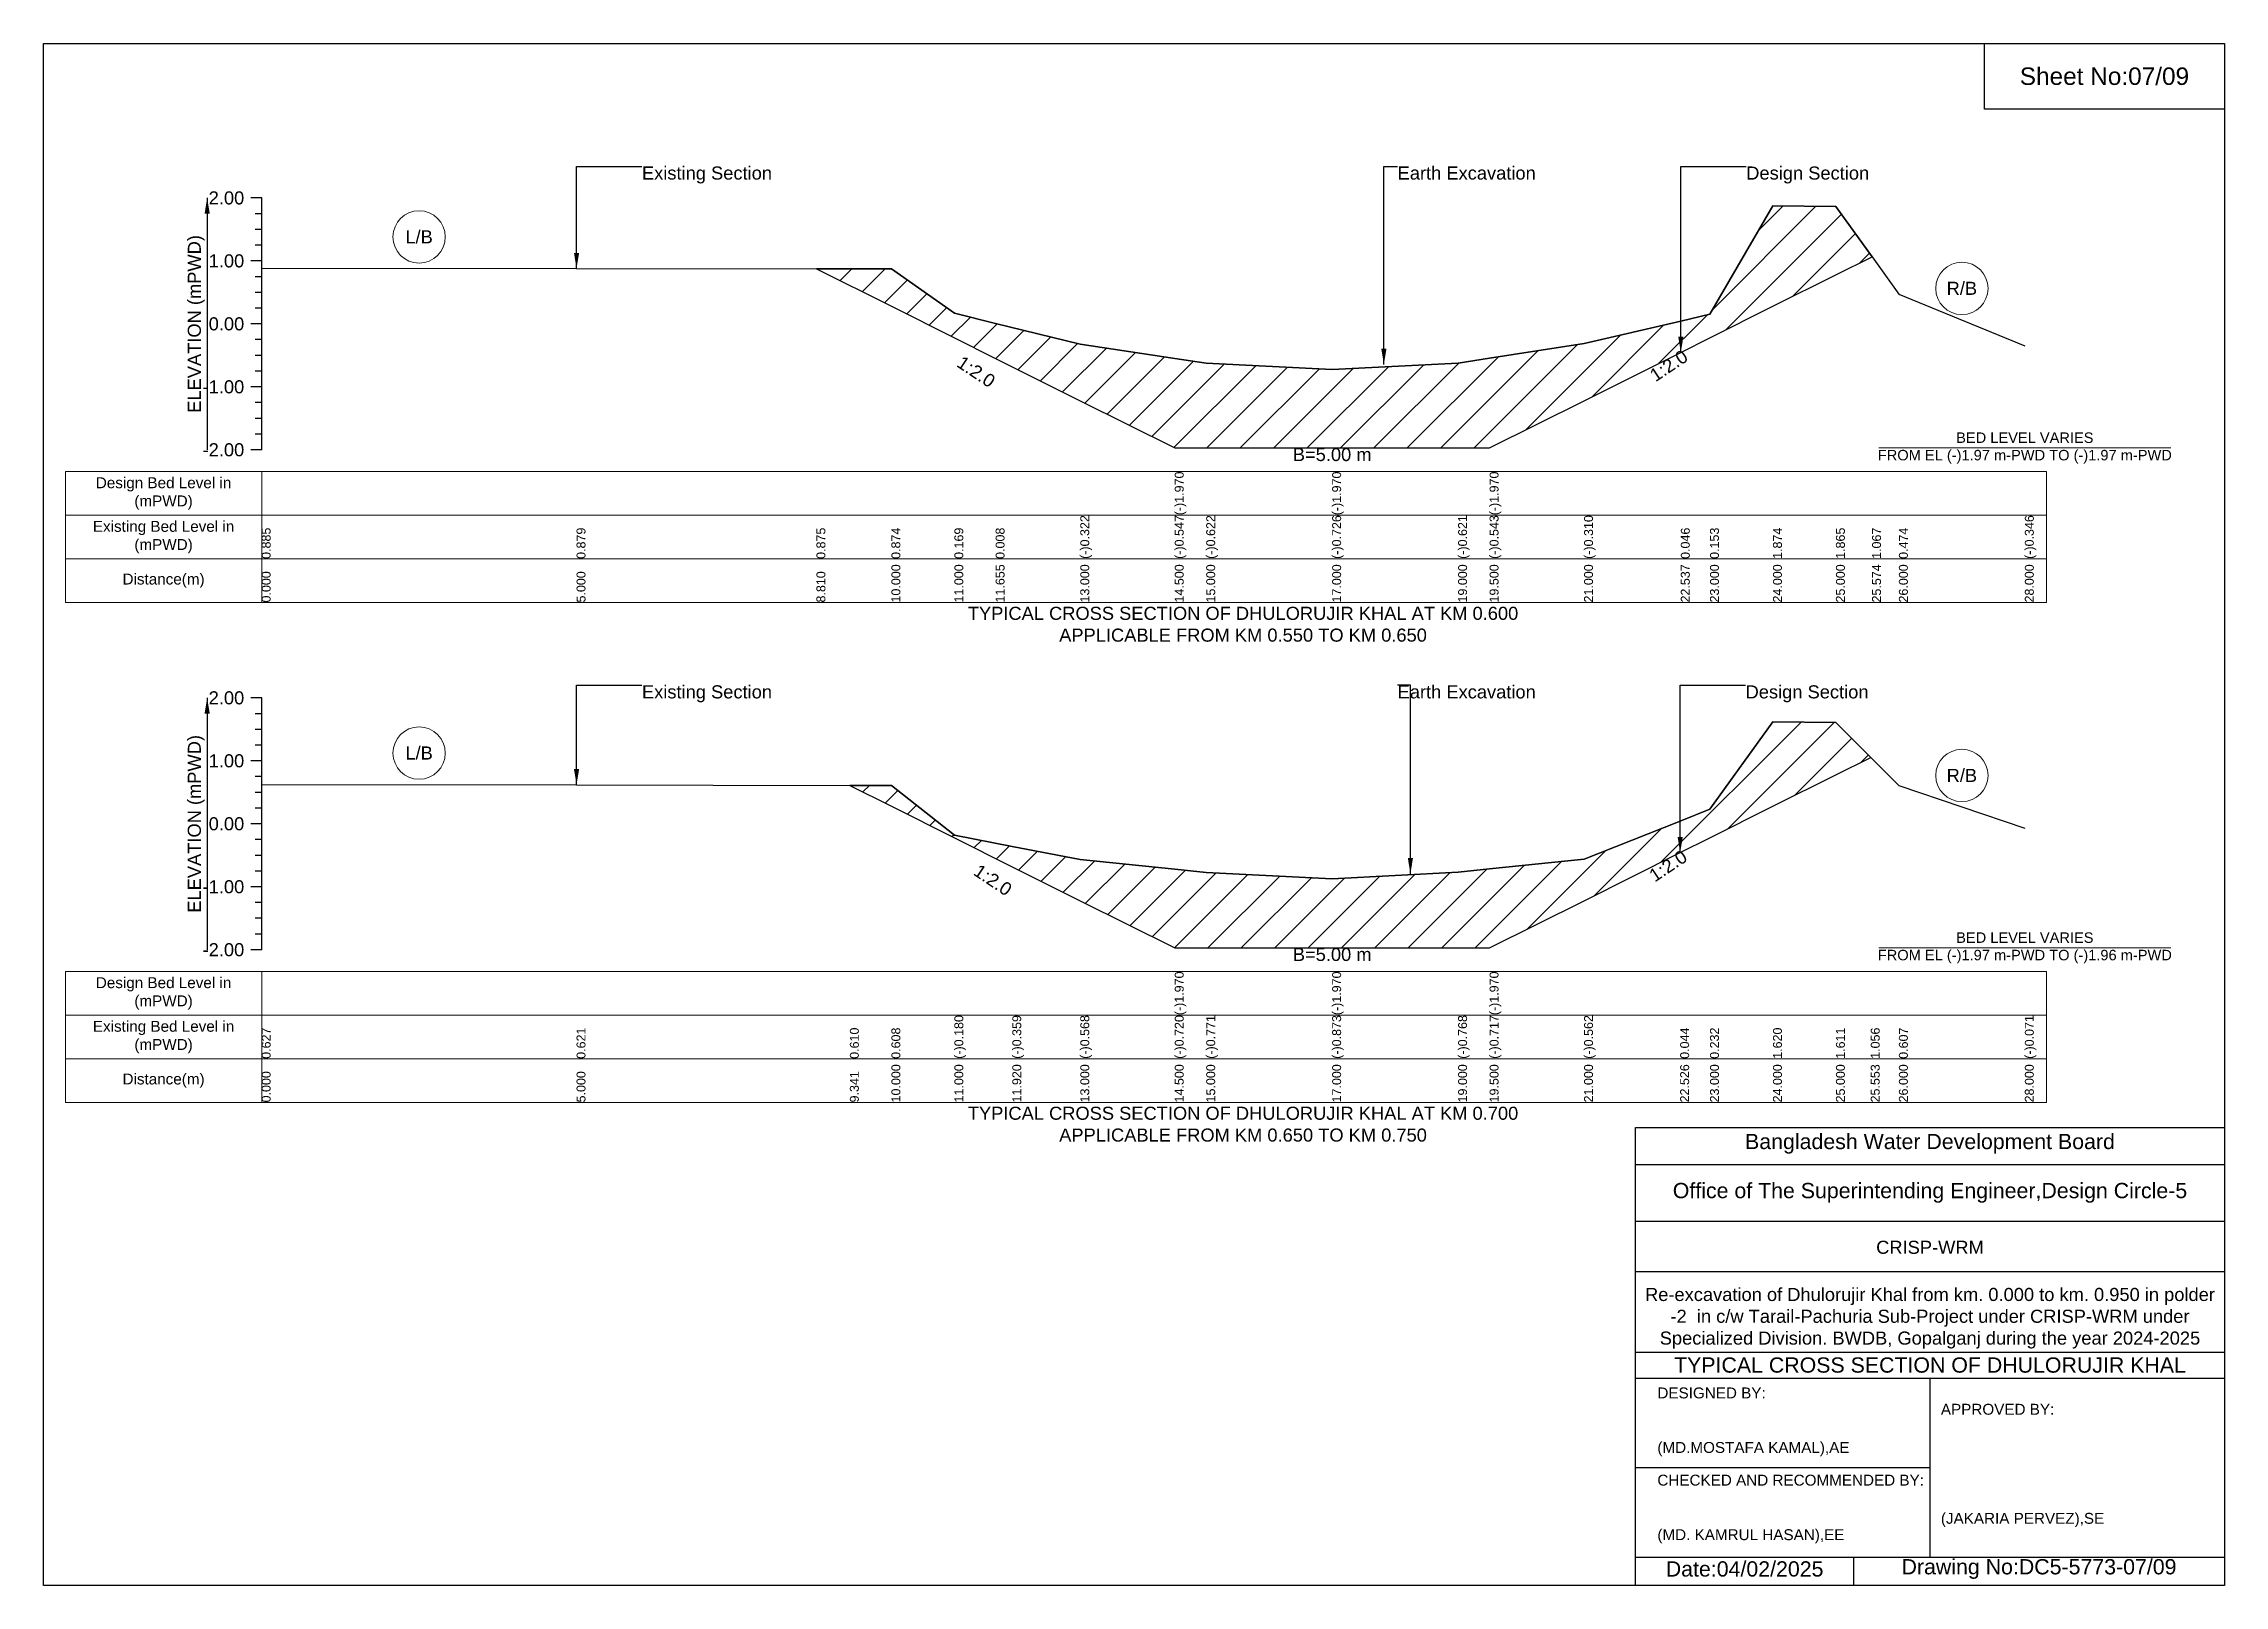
# Model space of a CAD drawing. Header units: inches. Extents: x 91000 to 198000, y -5656 to 7798.
# Drawn here: x 160000 to 168000, y -5656 to 0 of the extents above; entities that cross this region are included whole.
import ezdxf

# ---------------------------------------------------------------- set-up
doc = ezdxf.new("R2010")
doc.units = ezdxf.units.IN
doc.header["$LTSCALE"] = 7
doc.header["$MEASUREMENT"] = 0
for name, color, linetype, lineweight in [('Cross section Data Border', 7, 'Continuous', 9), ('Cross Section Labels', 7, 'Continuous', 9), ('Existing_Bed_Level for Xsection', 7, 'Continuous', 25)]:
    doc.layers.add(name, color=color, linetype=linetype, lineweight=lineweight)
doc.styles.get("Standard").update_dxf_attribs({"font": 'arial.ttf'})
doc.dimstyles.get("Standard").update_dxf_attribs({"dimtxt": 0.18, "dimasz": 0.18, "dimexe": 0.18, "dimexo": 0.0625, "dimgap": 0.09, "dimtad": 0, "dimtih": 1, "dimtoh": 1, "dimdec": 4, "dimzin": 0, "dimdsep": 46, "dimtxsty": 'Standard', "dimcen": 0.09, "dimadec": 0, "dimazin": 0, "dimtfac": 1, "dimtdec": 4, "dimtofl": 0, "dimtmove": 0, "dimatfit": 3, "dimfxl": 1, "dimtolj": 1, "dimtzin": 0, "dimarcsym": 0})

msp = doc.modelspace()

# ---------------------------------------------------------------- texts
at = {"attachment_point": 5}
for s, insert, char_height in [('Sheet No:07/09', (167560, -120), 64), ('Bangladesh Water Development Board', (166920, -4036), 56), ('Office of The Superintending Engineer,Design Circle-5', (166920, -4216), 56)]:
    msp.add_mtext(s, dxfattribs=dict(at, insert=insert, char_height=char_height))
for s, insert, char_height, width, attachment_point in [('CRISP-WRM', (166920, -4416), 48, 2240, 5), ('Re-excavation of Dhulorujir Khal from km. 0.000 to km. 0.950 in polder -2  in c/w Tarail-Pachuria Sub-Project under CRISP-WRM under Specialized Division. BWDB, Gopalganj during the year 2024-2025', (166920, -4676), 48, 2160, 5), ('TYPICAL CROSS SECTION OF DHULORUJIR KHAL', (166920, -4848), 56, 2240, 5), ('DESIGNED BY:^J^J^J(MD.MOSTAFA KAMAL),AE', (165920, -5056), 40, 1120, 4), ('APPROVED BY:^J^J^J^J^J^J(JAKARIA PERVEZ),SE', (166960, -5216), 40, 1120, 4), ('CHECKED AND RECOMMENDED BY:^J^J^J(MD. KAMRUL HASAN),EE', (165920, -5376), 40, 1120, 4), ('Date:04/02/2025', (166240, -5596), 56, 1120, 5), ('Drawing No:DC5-5773-07/09', (167320, -5596), 56, 1760, 5)]:
    msp.add_mtext(s, dxfattribs=dict(insert=insert, char_height=char_height, width=width, attachment_point=attachment_point))
at = {"layer": 'Cross section Data Border', "char_height": 40, "width": 640, "attachment_point": 5}
for s, insert in [('Design Bed Level in (mPWD)', (160440, -1650.3)), ('Existing Bed Level in (mPWD)', (160440, -1810.3)), ('Distance(m)', (160440, -1970.3)), ('Design Bed Level in (mPWD)', (160440, -3484.3)), ('Existing Bed Level in (mPWD)', (160440, -3644.3)), ('Distance(m)', (160440, -3804.3))]:
    msp.add_mtext(s, dxfattribs=dict(at, insert=insert))
at = {"layer": 'Cross Section Labels'}
for s, insert, char_height, attachment_point in [('Existing Section', (162195, -450.8), 48, 1), ('Earth Excavation', (164967, -450.8), 48, 1), ('Design Section', (166246, -450.8), 48, 1), ('L/B', (161377.5, -709.1), 48, 5), ('R/B', (167037, -898), 48, 5), ('BED LEVEL VARIES ^JFROM EL (-)1.97 m-PWD TO (-)1.97 m-PWD', (167268, -1483.4), 38.4, 5), ('B=5.00 m', (164727, -1483.4), 48, 2), ('TYPICAL CROSS SECTION OF DHULORUJIR KHAL AT KM 0.600^JAPPLICABLE FROM KM 0.550 TO KM 0.650', (164400, -2130.3), 48, 5), ('Existing Section', (162195, -2354.1), 48, 1), ('Earth Excavation', (164967, -2354.1), 48, 1), ('Design Section', (166243.6, -2354.1), 48, 1), ('L/B', (161377.5, -2602.7), 48, 5), ('R/B', (167037, -2684.9), 48, 5), ('BED LEVEL VARIES ^JFROM EL (-)1.97 m-PWD TO (-)1.96 m-PWD', (167268, -3317.4), 38.4, 5), ('B=5.00 m', (164727, -3317.4), 48, 2), ('TYPICAL CROSS SECTION OF DHULORUJIR KHAL AT KM 0.700^JAPPLICABLE FROM KM 0.650 TO KM 0.750', (164400, -3964.3), 48, 5)]:
    msp.add_mtext(s, dxfattribs=dict(at, insert=insert, char_height=char_height, attachment_point=attachment_point))
at = {"layer": 'Cross Section Labels', "char_height": 48, "attachment_point": 2}
for insert, rotation in [((163434.5, -1183.6), 326.30993), ((165948.3, -1161.5), 33.69007), ((163495.8, -3048.3), 326.30993), ((165945.8, -2996.7), 33.69007)]:
    msp.add_mtext('1:2.0', dxfattribs=dict(at, insert=insert, rotation=rotation))
at = {"layer": 'Existing_Bed_Level for Xsection', "char_height": 48, "attachment_point": 6}
for s, insert in [('2.00', (160736, -566.3)), ('1.00', (160736, -797.3)), ('0.00', (160736, -1028.3)), ('-1.00', (160736, -1259.3)), ('-2.00', (160736, -1490.3)), ('2.00', (160736, -2400.3)), ('1.00', (160736, -2631.3)), ('0.00', (160736, -2862.3)), ('-1.00', (160736, -3093.3)), ('-2.00', (160736, -3324.3))]:
    msp.add_mtext(s, dxfattribs=dict(at, insert=insert))
at = {"layer": 'Existing_Bed_Level for Xsection', "rotation": 90}
for s, insert, char_height, attachment_point in [('ELEVATION (mPWD)', (160560, -1028.3), 48, 5), ('(-)1.970', (164149.5, -1730.3), 32.8, 1), ('(-)1.970', (164727, -1730.3), 32.8, 1), ('(-)1.970', (165304.5, -1730.3), 32.8, 1), ('(-)0.322', (163803, -1890.3), 32.8, 1), ('(-)0.547', (164149.5, -1890.3), 32.8, 1), ('(-)0.622', (164265, -1890.3), 32.8, 1), ('(-)0.726', (164727, -1890.3), 32.8, 1), ('(-)0.621', (165189, -1890.3), 32.8, 1), ('(-)0.543', (165304.5, -1890.3), 32.8, 1), ('(-)0.310', (165651, -1890.3), 32.8, 1), ('(-)0.346', (167268, -1890.3), 32.8, 1), ('0.885', (160800, -1890.3), 32.8, 1), ('0.879', (161955, -1890.3), 32.8, 1), ('0.875', (162835, -1890.3), 32.8, 1), ('0.874', (163110, -1890.3), 32.8, 1), ('0.169', (163341, -1890.3), 32.8, 1), ('0.008', (163492.3, -1890.3), 32.8, 1), ('0.046', (166006, -1890.3), 32.8, 1), ('0.153', (166113, -1890.3), 32.8, 1), ('1.874', (166344, -1890.3), 32.8, 1), ('1.865', (166575, -1890.3), 32.8, 1), ('1.067', (166707.5, -1890.3), 32.8, 1), ('0.474', (166806, -1890.3), 32.8, 1), ('10.000', (163110, -2050.3), 32.8, 1), ('11.000', (163341, -2050.3), 32.8, 1), ('11.655', (163492.3, -2050.3), 32.8, 1), ('13.000', (163803, -2050.3), 32.8, 1), ('14.500', (164149.5, -2050.3), 32.8, 1), ('15.000', (164265, -2050.3), 32.8, 1), ('17.000', (164727, -2050.3), 32.8, 1), ('19.000', (165189, -2050.3), 32.8, 1), ('19.500', (165304.5, -2050.3), 32.8, 1), ('21.000', (165651, -2050.3), 32.8, 1), ('22.537', (166006, -2050.3), 32.8, 1), ('23.000', (166113, -2050.3), 32.8, 1), ('24.000', (166344, -2050.3), 32.8, 1), ('25.000', (166575, -2050.3), 32.8, 1), ('25.574', (166707.5, -2050.3), 32.8, 1), ('26.000', (166806, -2050.3), 32.8, 1), ('28.000', (167268, -2050.3), 32.8, 1), ('0.000', (160800, -2050.3), 32.8, 1), ('5.000', (161955, -2050.3), 32.8, 1), ('8.810', (162835, -2050.3), 32.8, 1), ('ELEVATION (mPWD)', (160560, -2862.3), 48, 5), ('(-)1.970', (164149.5, -3564.3), 32.8, 1), ('(-)1.970', (164727, -3564.3), 32.8, 1), ('(-)1.970', (165304.5, -3564.3), 32.8, 1), ('(-)0.180', (163341, -3724.3), 32.8, 1), ('(-)0.359', (163553.6, -3724.3), 32.8, 1), ('(-)0.568', (163803, -3724.3), 32.8, 1), ('(-)0.720', (164149.5, -3724.3), 32.8, 1), ('(-)0.771', (164265, -3724.3), 32.8, 1), ('(-)0.873', (164727, -3724.3), 32.8, 1), ('(-)0.768', (165189, -3724.3), 32.8, 1), ('(-)0.717', (165304.5, -3724.3), 32.8, 1), ('(-)0.562', (165651, -3724.3), 32.8, 1), ('(-)0.071', (167268, -3724.3), 32.8, 1), ('0.627', (160800, -3724.3), 32.8, 1), ('0.621', (161955, -3724.3), 32.8, 1), ('0.610', (162957.7, -3724.3), 32.8, 1), ('0.608', (163110, -3724.3), 32.8, 1), ('0.044', (166003.6, -3724.3), 32.8, 1), ('0.232', (166113, -3724.3), 32.8, 1), ('1.620', (166344, -3724.3), 32.8, 1), ('1.611', (166575, -3724.3), 32.8, 1), ('1.056', (166702.7, -3724.3), 32.8, 1), ('0.607', (166806, -3724.3), 32.8, 1), ('10.000', (163110, -3884.3), 32.8, 1), ('11.000', (163341, -3884.3), 32.8, 1), ('11.920', (163553.6, -3884.3), 32.8, 1), ('13.000', (163803, -3884.3), 32.8, 1), ('14.500', (164149.5, -3884.3), 32.8, 1), ('15.000', (164265, -3884.3), 32.8, 1), ('17.000', (164727, -3884.3), 32.8, 1), ('19.000', (165189, -3884.3), 32.8, 1), ('19.500', (165304.5, -3884.3), 32.8, 1), ('21.000', (165651, -3884.3), 32.8, 1), ('22.526', (166003.6, -3884.3), 32.8, 1), ('23.000', (166113, -3884.3), 32.8, 1), ('24.000', (166344, -3884.3), 32.8, 1), ('25.000', (166575, -3884.3), 32.8, 1), ('25.553', (166702.7, -3884.3), 32.8, 1), ('26.000', (166806, -3884.3), 32.8, 1), ('28.000', (167268, -3884.3), 32.8, 1), ('0.000', (160800, -3884.3), 32.8, 1), ('5.000', (161955, -3884.3), 32.8, 1), ('9.341', (162957.7, -3884.3), 32.8, 1)]:
    msp.add_mtext(s, dxfattribs=dict(at, insert=insert, char_height=char_height, attachment_point=attachment_point))

# ---------------------------------------------------------------- hatches: boundary and pattern name
at = {"layer": 'Existing_Bed_Level for Xsection'}
h = msp.add_hatch(dxfattribs=at)
h.set_pattern_fill('ANSI31', color=256, scale=693, style=0)
h.paths.add_polyline_path([(162835, -826.1), (163110, -963.6), (163341, -1079.1), (163492.3, -1154.7), (163803, -1310.1), (164149.5, -1483.4), (164265, -1483.4), (164727, -1483.4), (165189, -1483.4), (165304.5, -1483.4), (165651, -1310.1), (166006, -1132.6), (166113, -1079.1), (166344, -963.6), (166575, -848.1), (166707.5, -781.8), (166575, -597.5), (166344, -595.4), (166113, -993), (166006, -1017.7), (165651, -1099.9), (165304.5, -1153.8), (165189, -1171.7), (164727, -1196), (164265, -1172), (164149.5, -1154.7), (163803, -1102.7), (163492.3, -1026.4), (163341, -989.3), (163110, -826.4)])
h = msp.add_hatch(dxfattribs=at)
h.set_pattern_fill('ANSI31', color=256, scale=693, style=0)
h.paths.add_polyline_path([(162957.7, -2721.5), (163110, -2797.7), (163341, -2913.2), (163553.6, -3019.4), (163803, -3144.2), (164149.5, -3317.4), (164265, -3317.4), (164727, -3317.4), (165189, -3317.4), (165304.5, -3317.4), (165651, -3144.2), (166003.6, -2967.9), (166113, -2913.2), (166344, -2797.7), (166575, -2682.2), (166702.7, -2618.3), (166575, -2490.2), (166344, -2488.1), (166113, -2808.7), (166003.6, -2852.2), (165651, -2992.2), (165304.5, -3027.8), (165189, -3039.7), (164727, -3064), (164265, -3040.4), (164149.5, -3028.7), (163803, -2993.5), (163553.6, -2945.2), (163341, -2903.9), (163110, -2721.9)])

# ---------------------------------------------------------------- linework, layer by layer
for points in [[(160000, 0), (168000, 0), (168000, -5656), (160000, -5656)], [(167120, 0), (168000, 0), (168000, -240), (167120, -240)]]:
    msp.add_lwpolyline(points, close=True)
for points in [[(165840, -5656), (165840, -3976), (168000, -3976)], [(165840, -4112), (168000, -4112)], [(165840, -4320), (168000, -4320)], [(165840, -4504), (168000, -4504)], [(165840, -4800), (168000, -4800)], [(165840, -4896), (168000, -4896)], [(166920, -4896), (166920, -5552)], [(165840, -5224), (166920, -5224)], [(165840, -5552), (168000, -5552)], [(166640, -5552), (166640, -5656)]]:
    msp.add_lwpolyline(points)
at = {"layer": 'Cross section Data Border'}
for points in [[(160080, -1570.3), (167348, -1570.3), (167348, -2050.3), (160080, -2050.3)], [(160080, -3404.3), (167348, -3404.3), (167348, -3884.3), (160080, -3884.3)]]:
    msp.add_lwpolyline(points, close=True, dxfattribs=at)
for points in [[(160800, -1570.3), (160800, -2050.3)], [(160080, -1730.3), (167348, -1730.3)], [(160080, -1890.3), (167348, -1890.3)], [(160800, -3404.3), (160800, -3884.3)], [(160080, -3564.3), (167348, -3564.3)], [(160080, -3724.3), (167348, -3724.3)]]:
    msp.add_lwpolyline(points, dxfattribs=at)
at = {"layer": 'Cross Section Labels'}
for points in [[(166732.2, -1483.4), (167803.8, -1483.4)], [(166732.2, -3317.4), (167803.8, -3317.4)]]:
    msp.add_lwpolyline(points, dxfattribs=at)
for centre in [(161377.5, -709.1), (167037, -898), (161377.5, -2602.7), (167037, -2684.9)]:
    msp.add_circle(centre, 96, dxfattribs=at)
at = {"layer": 'Existing_Bed_Level for Xsection'}
for points in [[(160800, -566.3), (160760, -566.3)], [(160800, -624), (160776, -624)], [(160800, -1490.3), (160800, -1259.3), (160800, -1028.3), (160800, -797.3), (160800, -566.3)], [(160800, -823.9), (161955, -825.2), (162835, -826.1), (163110, -826.4), (163341, -989.3), (163492.3, -1026.4), (163803, -1102.7), (164149.5, -1154.7), (164149.5, -1154.7), (164265, -1172), (164727, -1196), (164727, -1196), (165189, -1171.7), (165304.5, -1153.8), (165304.5, -1153.8), (165651, -1099.9), (166006, -1017.7), (166113, -993), (166344, -595.4), (166575, -597.5), (166707.5, -781.8), (166806, -918.8), (167268, -1108.2)], [(160800, -681.8), (160776, -681.8)], [(160800, -797.3), (160760, -797.3)], [(160800, -739.5), (160776, -739.5)], [(160800, -855), (160776, -855)], [(160800, -912.8), (160776, -912.8)], [(160800, -1028.3), (160760, -1028.3)], [(160800, -970.5), (160776, -970.5)], [(160800, -1086), (160776, -1086)], [(160800, -1143.8), (160776, -1143.8)], [(160800, -1259.3), (160760, -1259.3)], [(160800, -1201.5), (160776, -1201.5)], [(160800, -1317), (160776, -1317)], [(160800, -1374.8), (160776, -1374.8)], [(160800, -1432.5), (160776, -1432.5)], [(160800, -1490.3), (160760, -1490.3)], [(160800, -2400.3), (160760, -2400.3)], [(160800, -2458.1), (160776, -2458.1)], [(160800, -3324.3), (160800, -3093.3), (160800, -2862.3), (160800, -2631.3), (160800, -2400.3)], [(160800, -2515.8), (160776, -2515.8)], [(160800, -2717.5), (161955, -2718.9), (162957.7, -2721.5), (163110, -2721.9), (163341, -2903.9), (163553.6, -2945.2), (163803, -2993.5), (164149.5, -3028.7), (164149.5, -3028.7), (164265, -3040.4), (164727, -3064), (164727, -3064), (165189, -3039.7), (165304.5, -3027.8), (165304.5, -3027.8), (165651, -2992.2), (166003.6, -2852.2), (166113, -2808.7), (166344, -2488.1), (166575, -2490.2), (166702.7, -2618.3), (166806, -2722), (167268, -2878.7)], [(160800, -2631.3), (160760, -2631.3)], [(160800, -2573.6), (160776, -2573.6)], [(160800, -2689.1), (160776, -2689.1)], [(160800, -2746.8), (160776, -2746.8)], [(160800, -2862.3), (160760, -2862.3)], [(160800, -2804.6), (160776, -2804.6)], [(160800, -2920.1), (160776, -2920.1)], [(160800, -2977.8), (160776, -2977.8)], [(160800, -3035.6), (160776, -3035.6)], [(160800, -3093.3), (160760, -3093.3)], [(160800, -3151.1), (160776, -3151.1)], [(160800, -3208.8), (160776, -3208.8)], [(160800, -3266.6), (160776, -3266.6)], [(160800, -3324.3), (160760, -3324.3)]]:
    msp.add_lwpolyline(points, dxfattribs=at)
for points in [[(162835, -826.1), (162835, -826.1), (163110, -963.6), (163341, -1079.1), (163492.3, -1154.7), (163803, -1310.1), (164149.5, -1483.4), (164149.5, -1483.4), (164265, -1483.4), (164727, -1483.4), (164727, -1483.4), (165189, -1483.4), (165304.5, -1483.4), (165304.5, -1483.4), (165651, -1310.1), (166006, -1132.6), (166113, -1079.1), (166344, -963.6), (166575, -848.1), (166707.5, -781.8), (166575, -597.5), (166344, -595.4), (166113, -993), (166006, -1017.7), (165651, -1099.9), (165304.5, -1153.8), (165304.5, -1153.8), (165189, -1171.7), (164727, -1196), (164727, -1196), (164265, -1172), (164149.5, -1154.7), (164149.5, -1154.7), (163803, -1102.7), (163492.3, -1026.4), (163341, -989.3), (163110, -826.4), (162835, -826.1)], [(162957.7, -2721.5), (163110, -2797.7), (163341, -2913.2), (163553.6, -3019.4), (163803, -3144.2), (164149.5, -3317.4), (164149.5, -3317.4), (164265, -3317.4), (164727, -3317.4), (164727, -3317.4), (165189, -3317.4), (165304.5, -3317.4), (165304.5, -3317.4), (165651, -3144.2), (166003.6, -2967.9), (166113, -2913.2), (166344, -2797.7), (166575, -2682.2), (166702.7, -2618.3), (166575, -2490.2), (166344, -2488.1), (166113, -2808.7), (166003.6, -2852.2), (165651, -2992.2), (165304.5, -3027.8), (165304.5, -3027.8), (165189, -3039.7), (164727, -3064), (164727, -3064), (164265, -3040.4), (164149.5, -3028.7), (164149.5, -3028.7), (163803, -2993.5), (163553.6, -2945.2), (163341, -2903.9), (163110, -2721.9)]]:
    msp.add_lwpolyline(points, close=True, dxfattribs=at)

msp.set_redraw_order([(e.dxf.handle, doc.entitydb.next_handle()) for e in msp.query("TEXT MTEXT ATTDEF DIMENSION ARC_DIMENSION")])  # texts and dimensions are drawn at this point

# ---------------------------------------------------------------- leaders
at = {"layer": 'Cross Section Labels', "annotation_type": 0, "has_hookline": 1, "hookline_direction": 0}
for points, text_width in [([(161955, -825.2), (161955, -450.8), (162194.9, -450.8)], 467.2), ([(164916.7, -1177.2), (164916.7, -450.8), (164966.9, -450.8)], 497), ([(166006, -1132.6), (166006, -450.8), (166245.9, -450.8)], 441.2), ([(161955, -2718.9), (161955, -2354.1), (162194.9, -2354.1)], 467.2), ([(165014, -3045.6), (165014, -2354.1), (164966.9, -2354.1)], 497), ([(166003.6, -2967.9), (166003.6, -2354.1), (166243.5, -2354.1)], 441.2)]:
    msp.add_leader(points, dimstyle='Standard', override={"dimasz": 57.6}, dxfattribs=dict(at, text_width=text_width))
at = {"layer": 'Existing_Bed_Level for Xsection'}
for points in [[(160600, -566.3), (160600, -1490.3)], [(160600, -2400.3), (160600, -3324.3)]]:
    msp.add_leader(points, dimstyle='Standard', override={"dimasz": 57.6}, dxfattribs=at)

doc.saveas('drawing.dxf')
